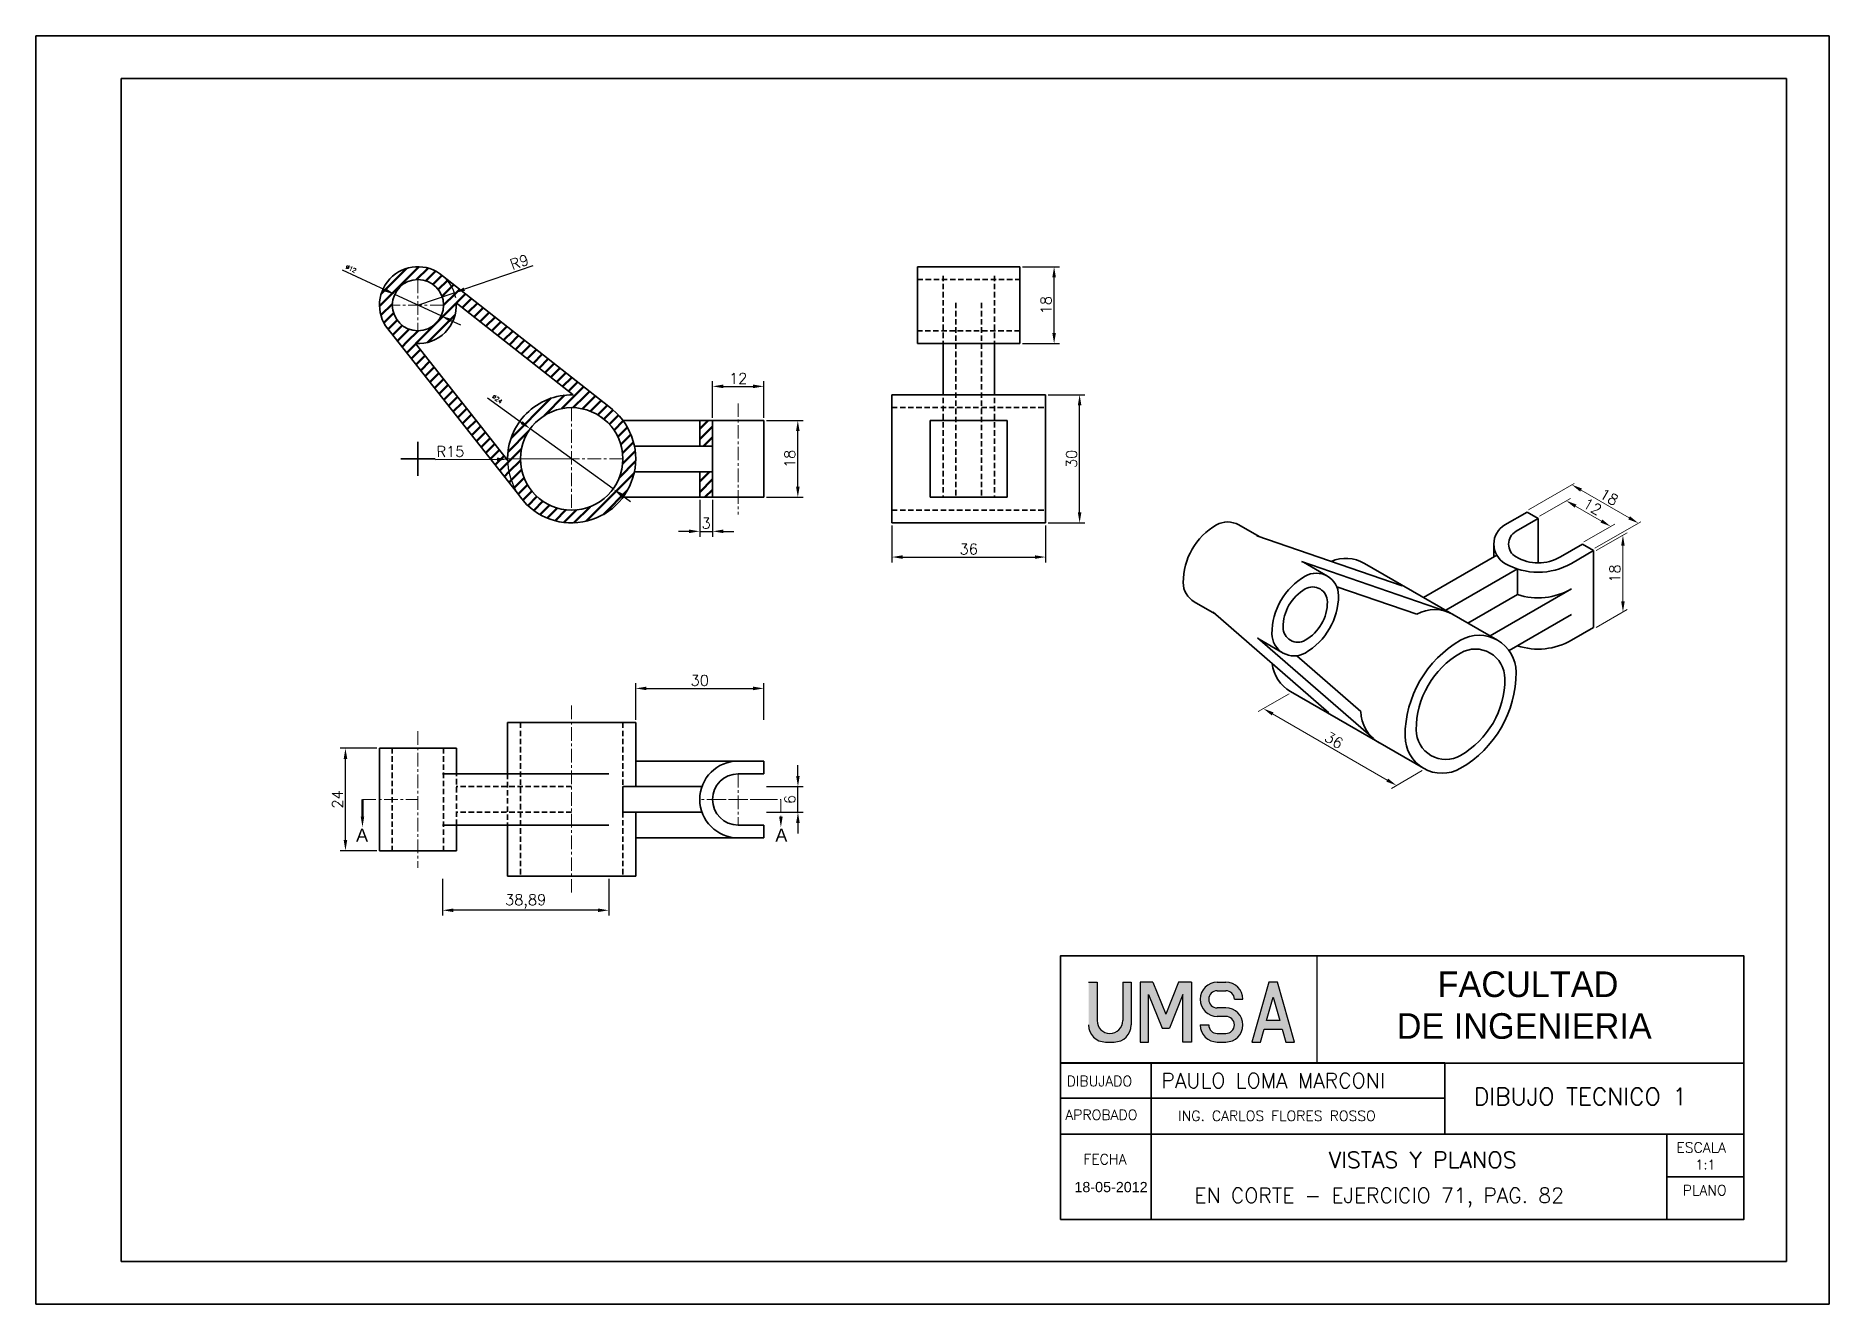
# Model space of a CAD drawing. Header units: millimetres. Extents: x -610 to 6844, y -355 to 774.
# Drawn here: x 2051 to 2471, y 3.6 to 300.6 of the extents above; entities that cross this region are included whole.
import ezdxf

# ---------------------------------------------------------------- set-up
doc = ezdxf.new("R2010")
doc.units = ezdxf.units.MM
doc.header["$LTSCALE"] = 0.1
doc.linetypes.add('CENTER', pattern=[50.8, 31.75, -6.35, 6.35, -6.35])
doc.linetypes.add('DASHED', pattern=[19.05, 12.7, -6.35])
for name, color, linetype, lineweight in [('A2', 2, 'Continuous', 30), ('COTAS', 2, 'Continuous', 9), ('COTAS @ 1', 2, 'Continuous', 9), ('EJES', 1, 'CENTER', 20), ('L2', 4, 'Continuous', 35), ('L3', 210, 'Continuous', 50), ('MARGEN', 5, 'Continuous', 35), ('SEG', 3, 'DASHED', 35), ('T1', 2, 'Continuous', 25), ('TEXT1', 2, 'Continuous', 20), ('TEXT2', 4, 'Continuous', 30)]:
    doc.layers.add(name, color=color, linetype=linetype, lineweight=lineweight)
doc.styles.add('ARIA', font='ARIALUNI.TTF')
doc.styles.add('SIMPLEX', font='simplex.shx')
doc.styles.get("Standard").update_dxf_attribs({"font": 'txt.shx', "height": 1})
doc.styles.add('TEXTO GRUESO', font='ARLRDBD.TTF')
doc.dimstyles.new('Anotativo', dxfattribs={"dimscale": 0, "dimtxt": 2.5, "dimasz": 2.5, "dimexe": 1.25, "dimexo": 0.625, "dimtad": 1, "dimtxsty": 'Standard', "dimcen": 2.5, "dimadec": 0, "dimazin": 0, "dimtfac": 1, "dimtmove": 0, "dimatfit": 3, "dimfxl": 0, "dimarcsym": 0})

msp = doc.modelspace()

# ---------------------------------------------------------------- texts
at = {"layer": 'A2', "style": 'SIMPLEX'}
for s, height, p in [('VISTAS Y PLANOS', 3.8, (2353.845, 35.519)), ('EN CORTE - EJERCICIO 71, PAG. 82', 3.5, (2322.37, 27.345))]:
    msp.add_text(s, height=height, dxfattribs=at).set_placement(p)
at = {"layer": 'COTAS', "char_height": 2.5, "attachment_point": 5}
for s, insert, rotation in [('18', (2419.496, 192.648), 330), ('12', (2415.602, 190.4), 330), ('18', (2420.866, 174.717), 90), ('36', (2355.061, 135.725), 330)]:
    msp.add_mtext(s, dxfattribs=dict(at, insert=insert, rotation=rotation))
at = {"layer": 'EJES', "style": 'ARIA'}
for p in [(2126.036, 111.968), (2224.238, 111.964)]:
    msp.add_text('A', height=3, dxfattribs=at).set_placement(p)
at = {"layer": 'L2', "insert": (2294.277, 32.257), "char_height": 2.4, "width": 11.65285, "attachment_point": 1, "style": 'ARIA'}
msp.add_mtext('18-05-2012', dxfattribs=at)
at = {"layer": 'T1', "insert": (2312.241, 57.75), "char_height": 3.5, "attachment_point": 1, "style": 'SIMPLEX'}
msp.add_mtext_dynamic_manual_height_columns(' PAULO LOMA MARCONI', width=68.80213, gutter_width=17.5, heights=[0], dxfattribs=at)
at = {"layer": 'TEXT1', "style": 'SIMPLEX'}
for s, height, p in [('DIBUJADO', 2.4, (2292.458, 54.667)), ('APROBADO', 2.4, (2292.144, 46.759)), ('ING. CARLOS FLORES ROSSO', 2.4, (2318.551, 46.534)), ('FECHA', 2.4, (2296.384, 36.37)), ('ESCALA', 2.4, (2435.273, 39.115)), ('1:1', 2.2, (2439.713, 35.197)), ('PLANO', 2.4, (2436.746, 29.103))]:
    msp.add_text(s, height=height, dxfattribs=at).set_placement(p)
at = {"layer": 'TEXT2'}
for s, height, style, p in [('FACULTAD', 6, 'TEXTO GRUESO', (2379.325, 75.556)), ('DE INGENIERIA', 6, 'TEXTO GRUESO', (2369.755, 65.774)), ('DIBUJO TECNICO 1', 4, 'SIMPLEX', (2387.855, 50.255))]:
    msp.add_text(s, height=height, dxfattribs=dict(at, style=style)).set_placement(p)

# ---------------------------------------------------------------- blocks, each defined once
blk = doc.blocks.new('*D37')
at = {"layer": 'COTAS', "color": 0, "lineweight": -2, "transparency": 16777216}
for p, q in [((2251.52, 185.95), (2251.52, 177.34)), ((2287.52, 185.95), (2287.52, 177.34)), ((2254.02, 178.59), (2285.02, 178.59))]:
    blk.add_line(p, q, dxfattribs=at)
at = {"layer": 'COTAS', "color": 0, "transparency": 16777216}
for points in [[(2254.02, 179), (2254.02, 178.17), (2251.52, 178.59)], [(2285.02, 179), (2285.02, 178.17), (2287.52, 178.59)]]:
    blk.add_solid(points, dxfattribs=at)
at = {"layer": 'Defpoints', "color": 0, "transparency": 16777216}
for p in [(2251.52, 186.58), (2287.52, 186.58), (2287.52, 178.59)]:
    blk.add_point(p, dxfattribs=at)
at = {"layer": 'COTAS', "color": 0, "transparency": 16777216, "insert": (2269.52, 180.46), "char_height": 2.5, "attachment_point": 5}
blk.add_mtext('36', dxfattribs=at)
blk = doc.blocks.new('*D38')
at = {"layer": 'COTAS', "color": 0, "lineweight": -2, "transparency": 16777216}
for p, q in [((2288.15, 216.58), (2296.74, 216.58)), ((2295.49, 189.08), (2295.49, 214.08)), ((2288.15, 186.58), (2296.74, 186.58))]:
    blk.add_line(p, q, dxfattribs=at)
at = {"layer": 'COTAS', "color": 0, "transparency": 16777216}
for points in [[(2295.07, 214.08), (2295.91, 214.08), (2295.49, 216.58)], [(2295.07, 189.08), (2295.91, 189.08), (2295.49, 186.58)]]:
    blk.add_solid(points, dxfattribs=at)
at = {"layer": 'Defpoints', "color": 0, "transparency": 16777216}
for p in [(2287.52, 216.58), (2295.49, 216.58), (2287.52, 186.58)]:
    blk.add_point(p, dxfattribs=at)
at = {"layer": 'COTAS', "color": 0, "transparency": 16777216, "insert": (2293.62, 201.58), "char_height": 2.5, "attachment_point": 5, "rotation": 90}
blk.add_mtext('30', dxfattribs=at)
blk = doc.blocks.new('*D39')
at = {"layer": 'COTAS', "color": 0, "lineweight": -2, "transparency": 16777216}
for p, q in [((2282.15, 246.58), (2290.77, 246.58)), ((2289.52, 231.08), (2289.52, 244.08)), ((2282.15, 228.58), (2290.77, 228.58))]:
    blk.add_line(p, q, dxfattribs=at)
at = {"layer": 'COTAS', "color": 0, "transparency": 16777216}
for points in [[(2289.1, 244.08), (2289.94, 244.08), (2289.52, 246.58)], [(2289.1, 231.08), (2289.94, 231.08), (2289.52, 228.58)]]:
    blk.add_solid(points, dxfattribs=at)
at = {"layer": 'Defpoints', "color": 0, "transparency": 16777216}
for p in [(2281.52, 246.58), (2289.52, 246.58), (2281.52, 228.58)]:
    blk.add_point(p, dxfattribs=at)
at = {"layer": 'COTAS', "color": 0, "transparency": 16777216, "insert": (2287.65, 237.58), "char_height": 2.5, "attachment_point": 5, "rotation": 90}
blk.add_mtext('18', dxfattribs=at)
blk = doc.blocks.new('*D40')
at = {"layer": 'COTAS', "color": 0, "lineweight": -2, "transparency": 16777216}
for p, q in [((2222.15, 210.58), (2230.74, 210.58)), ((2229.49, 195.08), (2229.49, 208.08)), ((2222.15, 192.58), (2230.74, 192.58))]:
    blk.add_line(p, q, dxfattribs=at)
at = {"layer": 'COTAS', "color": 0, "transparency": 16777216}
for points in [[(2229.08, 208.08), (2229.91, 208.08), (2229.49, 210.58)], [(2229.08, 195.08), (2229.91, 195.08), (2229.49, 192.58)]]:
    blk.add_solid(points, dxfattribs=at)
at = {"layer": 'Defpoints', "color": 0, "transparency": 16777216}
for p in [(2221.52, 210.58), (2229.49, 210.58), (2221.52, 192.58)]:
    blk.add_point(p, dxfattribs=at)
at = {"layer": 'COTAS', "color": 0, "transparency": 16777216, "insert": (2227.62, 201.58), "char_height": 2.5, "attachment_point": 5, "rotation": 90}
blk.add_mtext('18', dxfattribs=at)
blk = doc.blocks.new('*D64')
at = {"layer": 'COTAS', "color": 0, "lineweight": -2, "transparency": 16777216}
for p, q in [((2156.85, 215.85), (2164.78, 210.09)), ((2186.23, 194.53), (2166.81, 208.62)), ((2188.26, 193.06), (2190.28, 191.6))]:
    blk.add_line(p, q, dxfattribs=at)
at = {"layer": 'COTAS', "color": 0, "transparency": 16777216}
for points in [[(2165.03, 210.43), (2164.54, 209.75), (2166.81, 208.62)], [(2188.5, 193.4), (2188.01, 192.73), (2186.23, 194.53)]]:
    blk.add_solid(points, dxfattribs=at)
at = {"layer": 'Defpoints', "color": 0, "transparency": 16777216}
for p in [(2166.81, 208.62), (2186.23, 194.53)]:
    blk.add_point(p, dxfattribs=at)
at = {"layer": 'COTAS', "color": 0, "transparency": 16777216, "insert": (2159.1, 215.61), "char_height": 1, "attachment_point": 5, "rotation": 324.041}
blk.add_mtext('∅24', dxfattribs=at)
blk = doc.blocks.new('*D57')
at = {"layer": 'COTAS', "color": 0, "lineweight": -2, "transparency": 16777216}
for p, q in [((2144.6, 201.41), (2159.02, 201.49)), ((2176.52, 201.58), (2161.52, 201.5))]:
    blk.add_line(p, q, dxfattribs=at)
blk.add_arc((2176.52, 201.58), 15, 175.5269, 210.1394, dxfattribs=at)
at = {"layer": 'COTAS', "color": 0, "transparency": 16777216}
blk.add_solid([(2159.02, 201.9), (2159.02, 201.07), (2161.52, 201.5)], dxfattribs=at)
at = {"layer": 'Defpoints', "color": 0, "transparency": 16777216}
for p in [(2161.52, 201.5), (2176.52, 201.58)]:
    blk.add_point(p, dxfattribs=at)
at = {"layer": 'COTAS', "color": 0, "transparency": 16777216, "insert": (2148.13, 203.3), "char_height": 2.5, "attachment_point": 5, "rotation": 0.3016}
blk.add_mtext('R15', dxfattribs=at)
blk = doc.blocks.new('*D58')
at = {"layer": 'COTAS', "color": 0, "lineweight": -2, "transparency": 16777216}
for p, q in [((2167.46, 246.79), (2151.4, 241.3)), ((2140.52, 237.58), (2149.04, 240.49))]:
    blk.add_line(p, q, dxfattribs=at)
blk.add_arc((2140.52, 237.58), 9, 10.9274, 46.0632, dxfattribs=at)
at = {"layer": 'COTAS', "color": 0, "transparency": 16777216}
blk.add_solid([(2151.27, 241.69), (2151.54, 240.91), (2149.04, 240.49)], dxfattribs=at)
at = {"layer": 'Defpoints', "color": 0, "transparency": 16777216}
for p in [(2149.04, 240.49), (2140.52, 237.58)]:
    blk.add_point(p, dxfattribs=at)
at = {"layer": 'COTAS', "color": 0, "transparency": 16777216, "insert": (2164.29, 247.69), "char_height": 2.5, "attachment_point": 5, "rotation": 18.8851}
blk.add_mtext('R9', dxfattribs=at)
blk = doc.blocks.new('*D65')
at = {"layer": 'COTAS', "color": 0, "lineweight": -2, "transparency": 16777216}
for p, q in [((2122.76, 245.84), (2132.82, 241.16)), ((2145.96, 235.05), (2135.08, 240.11)), ((2148.23, 233.99), (2150.5, 232.94))]:
    blk.add_line(p, q, dxfattribs=at)
at = {"layer": 'COTAS', "color": 0, "transparency": 16777216}
for points in [[(2132.99, 241.54), (2132.64, 240.79), (2135.08, 240.11)], [(2148.4, 234.37), (2148.05, 233.61), (2145.96, 235.05)]]:
    blk.add_solid(points, dxfattribs=at)
at = {"layer": 'Defpoints', "color": 0, "transparency": 16777216}
for p in [(2135.08, 240.11), (2145.96, 235.05)]:
    blk.add_point(p, dxfattribs=at)
at = {"layer": 'COTAS', "color": 0, "transparency": 16777216, "insert": (2124.85, 246.11), "char_height": 1, "attachment_point": 5, "rotation": 335.0495}
blk.add_mtext('∅12', dxfattribs=at)
blk = doc.blocks.new('*D41')
at = {"layer": 'COTAS', "color": 0, "lineweight": -2, "transparency": 16777216}
for p, q in [((2229.52, 127.33), (2229.52, 129.83)), ((2222.15, 124.83), (2230.77, 124.83)), ((2229.52, 118.83), (2229.52, 124.83)), ((2222.15, 118.83), (2230.77, 118.83)), ((2229.52, 116.33), (2229.52, 113.83))]:
    blk.add_line(p, q, dxfattribs=at)
at = {"layer": 'COTAS', "color": 0, "transparency": 16777216}
for points in [[(2229.1, 127.33), (2229.93, 127.33), (2229.52, 124.83)], [(2229.1, 116.33), (2229.93, 116.33), (2229.52, 118.83)]]:
    blk.add_solid(points, dxfattribs=at)
at = {"layer": 'Defpoints', "color": 0, "transparency": 16777216}
for p in [(2221.52, 124.83), (2229.52, 124.83), (2221.52, 118.83)]:
    blk.add_point(p, dxfattribs=at)
at = {"layer": 'COTAS', "color": 0, "transparency": 16777216, "insert": (2227.64, 121.83), "char_height": 2.5, "attachment_point": 5, "rotation": 90}
blk.add_mtext('6', dxfattribs=at)
blk = doc.blocks.new('*D42')
at = {"layer": 'COTAS', "color": 0, "lineweight": -2, "transparency": 16777216}
for p, q in [((2209.52, 211.2), (2209.52, 219.81)), ((2212.02, 218.56), (2219.02, 218.56)), ((2221.52, 211.2), (2221.52, 219.81))]:
    blk.add_line(p, q, dxfattribs=at)
at = {"layer": 'COTAS', "color": 0, "transparency": 16777216}
for points in [[(2212.02, 218.98), (2212.02, 218.15), (2209.52, 218.56)], [(2219.02, 218.98), (2219.02, 218.15), (2221.52, 218.56)]]:
    blk.add_solid(points, dxfattribs=at)
at = {"layer": 'Defpoints', "color": 0, "transparency": 16777216}
for p in [(2221.52, 218.56), (2209.52, 210.58), (2221.52, 210.58)]:
    blk.add_point(p, dxfattribs=at)
at = {"layer": 'COTAS', "color": 0, "transparency": 16777216, "insert": (2215.52, 220.44), "char_height": 2.5, "attachment_point": 5}
blk.add_mtext('12', dxfattribs=at)
blk = doc.blocks.new('*D43')
at = {"layer": 'COTAS', "color": 0, "lineweight": -2, "transparency": 16777216}
for p, q in [((2206.52, 191.95), (2206.52, 183.36)), ((2209.52, 191.95), (2209.52, 183.36)), ((2204.02, 184.61), (2201.52, 184.61)), ((2206.52, 184.61), (2209.52, 184.61)), ((2212.02, 184.61), (2214.52, 184.61))]:
    blk.add_line(p, q, dxfattribs=at)
at = {"layer": 'COTAS', "color": 0, "transparency": 16777216}
for points in [[(2204.02, 185.03), (2204.02, 184.2), (2206.52, 184.61)], [(2212.02, 185.03), (2212.02, 184.2), (2209.52, 184.61)]]:
    blk.add_solid(points, dxfattribs=at)
at = {"layer": 'Defpoints', "color": 0, "transparency": 16777216}
for p in [(2206.52, 192.58), (2209.52, 192.58), (2209.52, 184.61)]:
    blk.add_point(p, dxfattribs=at)
at = {"layer": 'COTAS', "color": 0, "transparency": 16777216, "insert": (2208.02, 186.49), "char_height": 2.5, "attachment_point": 5}
blk.add_mtext('3', dxfattribs=at)
blk = doc.blocks.new('*D44')
at = {"layer": 'COTAS', "color": 0, "lineweight": -2, "transparency": 16777216}
for p, q in [((2191.52, 140.45), (2191.52, 149.08)), ((2194.02, 147.83), (2219.02, 147.83)), ((2221.52, 140.45), (2221.52, 149.08))]:
    blk.add_line(p, q, dxfattribs=at)
at = {"layer": 'COTAS', "color": 0, "transparency": 16777216}
for points in [[(2194.02, 148.24), (2194.02, 147.41), (2191.52, 147.83)], [(2219.02, 148.24), (2219.02, 147.41), (2221.52, 147.83)]]:
    blk.add_solid(points, dxfattribs=at)
at = {"layer": 'Defpoints', "color": 0, "transparency": 16777216}
for p in [(2221.52, 147.83), (2191.52, 139.83), (2221.52, 139.83)]:
    blk.add_point(p, dxfattribs=at)
at = {"layer": 'COTAS', "color": 0, "transparency": 16777216, "insert": (2206.52, 149.7), "char_height": 2.5, "attachment_point": 5}
blk.add_mtext('30', dxfattribs=at)
blk = doc.blocks.new('*D45')
at = {"layer": 'COTAS', "color": 0, "lineweight": -2, "transparency": 16777216}
for p, q in [((2146.3, 103.2), (2146.3, 94.62)), ((2185.2, 103.2), (2185.2, 94.62)), ((2182.7, 95.87), (2148.8, 95.87))]:
    blk.add_line(p, q, dxfattribs=at)
at = {"layer": 'COTAS', "color": 0, "transparency": 16777216}
for points in [[(2148.8, 96.28), (2148.8, 95.45), (2146.3, 95.87)], [(2182.7, 96.28), (2182.7, 95.45), (2185.2, 95.87)]]:
    blk.add_solid(points, dxfattribs=at)
at = {"layer": 'Defpoints', "color": 0, "transparency": 16777216}
for p in [(2146.3, 103.83), (2185.2, 103.83), (2146.3, 95.87)]:
    blk.add_point(p, dxfattribs=at)
at = {"layer": 'COTAS', "color": 0, "transparency": 16777216, "insert": (2165.75, 97.95), "char_height": 2.5, "attachment_point": 5}
blk.add_mtext('38,89', dxfattribs=at)
blk = doc.blocks.new('*D46')
at = {"layer": 'COTAS', "color": 0, "lineweight": -2, "transparency": 16777216}
for p, q in [((2130.9, 133.83), (2122.29, 133.83)), ((2123.54, 112.33), (2123.54, 131.33)), ((2130.9, 109.83), (2122.29, 109.83))]:
    blk.add_line(p, q, dxfattribs=at)
at = {"layer": 'COTAS', "color": 0, "transparency": 16777216}
for points in [[(2123.13, 131.33), (2123.96, 131.33), (2123.54, 133.83)], [(2123.13, 112.33), (2123.96, 112.33), (2123.54, 109.83)]]:
    blk.add_solid(points, dxfattribs=at)
at = {"layer": 'Defpoints', "color": 0, "transparency": 16777216}
for p in [(2123.54, 133.83), (2131.52, 133.83), (2131.52, 109.83)]:
    blk.add_point(p, dxfattribs=at)
at = {"layer": 'COTAS', "color": 0, "transparency": 16777216, "insert": (2121.67, 121.83), "char_height": 2.5, "attachment_point": 5, "rotation": 90}
blk.add_mtext('24', dxfattribs=at)

# ---------------------------------------------------------------- dimensions: what is measured, and where the dimension line sits
at = {"layer": 'COTAS @ 1'}
for center, mpoint, picture, middle in [((2140.522, 237.578), (2149.037, 240.491), '*D58', (2164.9, 245.917)), ((2176.522, 201.578), (2161.522, 201.499), '*D57', (2148.139, 201.428))]:
    dim = msp.add_radius_dim(center=center, mpoint=mpoint, dimstyle='Anotativo', override={"dimscale": 1, "dimtix": 0, "dimtofl": 1, "dimtmove": 0, "dimatfit": 3}, dxfattribs=at)
    dim.commit()
    dim.dimension.update_dxf_attribs({"geometry": picture, "text_midpoint": middle, "dimtype": 132})
for p1, p2, picture, middle in [((2145.962, 235.047), (2135.082, 240.109), '*D65', (2124.38, 245.088)), ((2186.235, 194.531), (2166.808, 208.624), '*D64', (2158.435, 214.698))]:
    dim = msp.add_diameter_dim_2p(p1=p1, p2=p2, dimstyle='Anotativo', override={"dimscale": 1, "dimtix": 0, "dimtofl": 1, "dimtmove": 0, "dimatfit": 3}, dxfattribs=at)
    dim.commit()
    dim.dimension.update_dxf_attribs({"geometry": picture, "text_midpoint": middle, "dimtype": 131})
for p1, p2, distance, picture, middle in [((2281.522, 228.578), (2281.522, 246.578), -8, '*D39', (2287.647, 237.578)), ((2209.522, 210.578), (2221.522, 210.578), 7.985, '*D42', (2215.522, 220.437)), ((2287.522, 186.578), (2287.522, 216.578), -7.969, '*D38', (2293.616, 201.578)), ((2221.522, 192.578), (2221.522, 210.578), -7.971, '*D40', (2227.617, 201.578)), ((2206.522, 192.578), (2209.522, 192.578), -7.964, '*D43', (2208.022, 186.489)), ((2251.522, 186.578), (2287.522, 186.578), -7.992, '*D37', (2269.522, 180.46)), ((2191.522, 139.828), (2221.522, 139.828), 7.998, '*D44', (2206.522, 149.701)), ((2131.522, 109.828), (2131.522, 133.828), 7.978, '*D46', (2121.669, 121.828)), ((2221.522, 118.828), (2221.522, 124.828), -7.994, '*D41', (2227.64, 121.828)), ((2185.195, 103.828), (2146.302, 103.828), 7.963, '*D45', (2165.748, 97.949))]:
    dim = msp.add_aligned_dim(p1=p1, p2=p2, distance=distance, dimstyle='Anotativo', override={"dimscale": 1, "dimtix": 0, "dimtofl": 1, "dimtmove": 0, "dimatfit": 3}, dxfattribs=at)
    dim.commit()
    dim.dimension.update_dxf_attribs({"geometry": picture, "text_midpoint": middle})

# ---------------------------------------------------------------- hatches: boundary and pattern name
at = {"layer": 'L3'}
h = msp.add_hatch(dxfattribs=at)
h.set_pattern_fill('ANSI31', color=256, scale=0.55, style=0)
h.paths.add_polyline_path([(2131.522, 237.578, 0.1437638), (2132.95, 232.712), (2134.028, 231.347, 0.675684), (2149.522, 237.578, 1)])
h.paths.add_polyline_path([(2146.522, 237.578, -1), (2134.522, 237.578, -1)], flags=16)
h.paths.add_polyline_path([(2161.522, 201.578, 1), (2191.522, 201.578, 1)])
h.paths.add_polyline_path([(2188.522, 201.578, -1), (2164.522, 201.578, -1)], flags=16)
h.paths.add_polyline_path([(2146.302, 244.476, -0.2062035), (2149.506, 238.117), (2176.846, 216.574, -0.1498382), (2185.195, 213.816)])
h.paths.add_polyline_path([(2139.965, 228.595, -0.1882347), (2134.028, 231.347), (2163.875, 193.512, -0.1371313), (2161.526, 201.239)])
h = msp.add_hatch(dxfattribs=at)
h.set_pattern_fill('ANSI31', color=256, scale=0.55, style=0)
h.paths.add_polyline_path([(2209.522, 210.578), (2206.522, 210.578), (2206.522, 204.578), (2209.522, 204.578)])
h.paths.add_polyline_path([(2209.522, 198.578), (2206.522, 198.578), (2206.522, 192.578), (2209.522, 192.578)])
at = {"layer": 'TEXT2'}
h = msp.add_hatch(color=256, dxfattribs=at)
edge = h.paths.add_edge_path()
edge.add_arc((2302.58, 70.022), 3, 180, 360)
edge.add_line((2305.58, 70.022), (2305.58, 79.022))
edge.add_line((2305.58, 79.022), (2307.58, 79.022))
edge.add_line((2307.58, 79.022), (2307.58, 69.022))
edge.add_arc((2303.58, 69.022), 4, 270, 360, ccw=False)
edge.add_line((2303.58, 65.022), (2301.58, 65.022))
edge.add_arc((2301.58, 69.022), 4, 180, 270, ccw=False)
edge.add_line((2297.58, 69.022), (2297.58, 79.022))
edge.add_line((2297.58, 79.022), (2299.58, 79.022))
edge.add_line((2299.58, 79.022), (2299.58, 70.022))
msp.add_hatch(color=256, dxfattribs=at).paths.add_polyline_path([(2314.804, 68.28), (2316.518, 68.28), (2319.661, 76.137), (2319.661, 65.022), (2321.661, 65.022), (2321.661, 79.022), (2318.661, 79.022), (2315.661, 71.522), (2312.661, 79.022), (2309.661, 79.022), (2309.661, 65.022), (2311.661, 65.022), (2311.661, 76.137)])
h = msp.add_hatch(color=256, dxfattribs=at)
edge = h.paths.add_edge_path()
edge.add_line((2327.743, 79.022), (2329.743, 79.022))
edge.add_arc((2329.743, 75.022), 4, 0, 90, ccw=False)
edge.add_line((2333.743, 75.022), (2331.743, 75.022))
edge.add_arc((2329.743, 75.022), 2, 0, 90)
edge.add_line((2329.743, 77.022), (2327.743, 77.022))
edge.add_arc((2327.743, 75.022), 2, 90, 270)
edge.add_line((2327.743, 73.022), (2329.743, 73.022))
edge.add_arc((2329.743, 69.022), 4, -90, 90, ccw=False)
edge.add_line((2329.743, 65.022), (2327.743, 65.022))
edge.add_arc((2327.743, 69.022), 4, 180, 270, ccw=False)
edge.add_line((2323.743, 69.022), (2325.743, 69.022))
edge.add_arc((2327.743, 69.022), 2, 180, 270)
edge.add_line((2327.743, 67.022), (2329.743, 67.022))
edge.add_arc((2329.743, 69.022), 2, 270, 450)
edge.add_line((2329.743, 71.022), (2327.743, 71.022))
edge.add_arc((2327.743, 75.022), 4, 90, 270, ccw=False)
h = msp.add_hatch(color=256, dxfattribs=at)
h.paths.add_polyline_path([(2342.396, 70.022), (2339.253, 70.022), (2340.824, 75.522)], flags=16)
h.paths.add_polyline_path([(2338.681, 68.022), (2342.967, 68.022), (2343.824, 65.022), (2345.824, 65.022), (2341.824, 79.022), (2339.824, 79.022), (2335.824, 65.022), (2337.824, 65.022)])

# ---------------------------------------------------------------- linework, layer by layer
at = {"layer": 'COTAS'}
for p, q in [((2400.606, 189.659), (2411.328, 195.849)), ((2424.187, 187.774), (2412.929, 194.274)), ((2403.204, 188.159), (2410.427, 192.329)), ((2417.696, 187.026), (2411.634, 190.526)), ((2413.597, 182.159), (2420.819, 186.329)), ((2416.195, 180.659), (2426.916, 186.849)), ((2416.507, 180.118), (2423.73, 184.288)), ((2422.741, 181.217), (2422.741, 168.217)), ((2416.507, 162.118), (2423.73, 166.288)), ((2344.556, 146.577), (2337.333, 142.407)), ((2367.547, 126.351), (2340.7, 141.851)), ((2375.733, 128.577), (2368.51, 124.407))]:
    msp.add_line(p, q, dxfattribs=at)
for points in [[(2413.137, 194.635), (2412.721, 193.913), (2410.764, 195.524)], [(2411.842, 190.887), (2411.425, 190.165), (2409.469, 191.776)], [(2417.904, 187.387), (2417.488, 186.665), (2419.861, 185.776)], [(2424.396, 188.135), (2423.979, 187.413), (2426.352, 186.524)], [(2422.325, 181.217), (2423.158, 181.217), (2422.741, 183.717)], [(2422.325, 168.217), (2423.158, 168.217), (2422.741, 165.717)], [(2340.908, 142.212), (2340.492, 141.49), (2338.535, 143.101)], [(2367.755, 126.712), (2367.339, 125.99), (2369.712, 125.101)]]:
    msp.add_solid(points, dxfattribs=at)
at = {"layer": 'EJES'}
for p, q in [((2140.522, 243.578), (2140.522, 231.578)), ((2146.522, 237.578), (2134.522, 237.578)), ((2215.522, 214.578), (2215.522, 188.578)), ((2176.522, 213.578), (2176.522, 189.578)), ((2188.522, 201.578), (2164.522, 201.578)), ((2176.522, 143.828), (2176.522, 99.828)), ((2140.513, 137.828), (2140.523, 105.828)), ((2215.522, 127.828), (2215.522, 115.828)), ((2127.522, 121.828), (2140.518, 121.828)), ((2221.522, 121.828), (2206.522, 121.828)), ((2209.522, 121.828), (2221.522, 121.828)), ((2221.522, 121.828), (2225.522, 121.828)), ((2225.522, 121.828), (2225.522, 117.828))]:
    msp.add_line(p, q, dxfattribs=at)
for points in [[(2127.112, 117.815), (2127.945, 117.815), (2127.528, 115.315)], [(2225.112, 117.815), (2225.945, 117.815), (2225.528, 115.315)]]:
    msp.add_solid(points, dxfattribs=at)
at = {"layer": 'L2'}
for p, q in [((2471.035, 300.639), (2051.035, 300.639)), ((2051.035, 300.639), (2051.035, 3.639)), ((2471.035, 3.639), (2471.035, 300.639)), ((2461.035, 290.639), (2071.035, 290.639)), ((2071.035, 290.639), (2071.035, 13.639)), ((2461.035, 13.639), (2461.035, 290.639)), ((2146.302, 244.476), (2185.195, 213.816)), ((2257.522, 246.578), (2257.522, 243.578)), ((2281.522, 246.578), (2257.522, 246.578)), ((2281.522, 243.578), (2281.522, 246.578)), ((2257.522, 231.578), (2257.522, 243.578)), ((2281.522, 243.578), (2281.522, 231.578)), ((2149.506, 238.117), (2176.846, 216.574)), ((2132.95, 232.712), (2163.875, 193.512)), ((2257.522, 231.578), (2257.522, 228.578)), ((2281.522, 228.578), (2281.522, 231.578)), ((2139.965, 228.595), (2161.526, 201.239)), ((2257.522, 228.578), (2281.522, 228.578)), ((2263.522, 228.578), (2263.522, 216.578)), ((2275.522, 228.578), (2275.522, 216.578)), ((2251.522, 216.578), (2287.522, 216.578)), ((2251.522, 186.578), (2251.522, 216.578)), ((2287.522, 216.578), (2287.522, 186.578)), ((2183.391, 211.417), (2184.481, 210.558)), ((2221.522, 210.578), (2188.522, 210.578)), ((2206.522, 204.578), (2206.522, 210.578)), ((2209.522, 210.578), (2209.522, 192.578)), ((2221.522, 210.578), (2221.522, 192.578)), ((2269.522, 210.578), (2260.522, 210.578)), ((2260.522, 210.578), (2260.522, 192.578)), ((2278.522, 210.578), (2269.522, 210.578)), ((2278.522, 192.578), (2278.522, 210.578)), ((2140.522, 197.578), (2140.522, 205.578)), ((2209.522, 204.578), (2191.219, 204.578)), ((2144.522, 201.578), (2136.522, 201.578)), ((2209.522, 198.578), (2191.219, 198.578)), ((2206.522, 192.578), (2206.522, 198.578)), ((2221.522, 192.578), (2188.522, 192.578)), ((2260.522, 192.578), (2278.522, 192.578)), ((2400.294, 189.118), (2395.098, 186.118)), ((2400.294, 189.118), (2402.892, 187.618)), ((2251.522, 186.578), (2287.522, 186.578)), ((2337.507, 183.368), (2332.744, 186.118)), ((2402.892, 187.618), (2397.696, 184.618)), ((2402.892, 187.618), (2402.892, 177.226)), ((2371.01, 171.827), (2337.034, 183.531)), ((2392.5, 181.618), (2392.5, 178.618)), ((2408.088, 178.618), (2413.284, 181.618)), ((2413.284, 181.618), (2415.882, 180.118)), ((2381.402, 165.827), (2347.427, 177.531)), ((2353.528, 174.118), (2347.899, 177.368)), ((2393.366, 159.118), (2362.189, 177.118)), ((2393.196, 179.02), (2376.045, 169.118)), ((2415.882, 180.118), (2410.686, 177.118)), ((2415.882, 180.118), (2415.882, 162.118)), ((2398.026, 175.809), (2381.241, 166.118)), ((2398.026, 175.809), (2398.026, 169.809)), ((2327.115, 165.368), (2322.351, 168.118)), ((2374.452, 165.196), (2355.712, 171.651)), ((2398.026, 169.809), (2386.437, 163.118)), ((2410.686, 171.118), (2391.634, 160.118)), ((2353.892, 142.097), (2326.737, 165.696)), ((2396.065, 156.676), (2410.686, 165.118)), ((2364.284, 136.097), (2337.13, 159.696)), ((2415.882, 162.118), (2410.686, 159.118)), ((2343.136, 156.118), (2337.507, 159.368)), ((2361.324, 142.459), (2346.364, 155.46)), ((2376.045, 129.118), (2344.868, 147.118)), ((2191.522, 139.828), (2161.522, 139.828)), ((2161.522, 139.828), (2161.522, 127.828)), ((2191.522, 139.828), (2191.522, 124.828)), ((2131.522, 133.828), (2131.522, 109.828)), ((2131.522, 133.828), (2149.522, 133.828)), ((2149.522, 127.828), (2149.522, 133.828)), ((2206.522, 130.828), (2191.522, 130.828)), ((2221.522, 130.828), (2206.522, 130.828)), ((2221.522, 127.828), (2221.522, 130.828)), ((2185.195, 127.828), (2146.302, 127.828)), ((2221.522, 127.828), (2215.522, 127.828)), ((2207.036, 124.828), (2188.522, 124.828)), ((2188.522, 124.828), (2188.522, 118.828)), ((2188.522, 118.828), (2207.036, 118.828)), ((2191.522, 103.828), (2191.522, 118.828)), ((2185.195, 115.828), (2146.302, 115.828)), ((2149.522, 109.828), (2149.522, 115.828)), ((2161.522, 115.828), (2161.522, 103.828)), ((2215.522, 115.828), (2221.522, 115.828)), ((2221.522, 115.828), (2221.522, 112.828)), ((2131.522, 109.828), (2149.522, 109.828)), ((2206.522, 112.828), (2191.522, 112.828)), ((2221.522, 112.828), (2206.522, 112.828)), ((2161.522, 103.828), (2191.522, 103.828)), ((2071.035, 13.639), (2461.035, 13.639)), ((2051.035, 3.639), (2471.035, 3.639))]:
    msp.add_line(p, q, dxfattribs=at)
for points in [[(2332.744, 186.118, 0.2679492), (2327.548, 186.118, 0.2679492), (2319.753, 172.618, 0.2679492), (2322.351, 168.118)], [(2395.098, 186.118, 0.5773503), (2395.098, 177.118, 0.2679492), (2410.686, 177.118, -0.5773503)], [(2397.696, 184.618, 0.5773503), (2397.696, 178.618, 0.2679492), (2408.088, 178.618, -0.5773503)], [(2362.189, 177.118, 0.2383295), (2354.389, 177.553, 0.2383295)], [(2356.126, 169.618, 0.5773503), (2348.332, 174.118, 0.2679492), (2340.538, 160.618, 0.5773503), (2348.332, 156.118, 0.2679492), (2356.126, 169.618, 4.6695059)], [(2353.528, 168.118, 0.5773503), (2348.332, 171.118, 0.2679492), (2343.136, 162.118, 0.5773503), (2348.332, 159.118, 0.2679492), (2353.528, 168.118, -7.6629892)], [(2398.026, 169.809, 0.2134218), (2410.686, 171.118)], [(2382.973, 165.118, 0.2630304), (2374.452, 165.196, 0.2630304)], [(2397.696, 151.618, 0.5773503), (2384.705, 159.118, 0.2679492), (2371.715, 136.618, 0.5773503), (2384.705, 129.118, 0.2679492), (2397.696, 151.618, -5.4380189)], [(2395.098, 150.118, 0.5773503), (2384.705, 156.118, 0.2679492), (2374.313, 138.118, 0.5773503), (2384.705, 132.118, 0.2679492), (2395.098, 150.118, 0.1105214), (2395.098, 150.118, 6.8823013)], [(2398.026, 157.809, 0.2134218), (2410.686, 159.118)], [(2340.592, 153.656, 0.2383246), (2344.868, 147.118)], [(2361.324, 142.459, 0.2630307), (2365.653, 135.118)]]:
    msp.add_lwpolyline(points, format="xyb", dxfattribs=at)
for centre, radius in [((2140.522, 237.578), 6), ((2176.522, 201.578), 12)]:
    msp.add_circle(centre, radius, dxfattribs=at)
for centre, radius, start, end in [((2140.522, 237.578), 9, 50.04208, 223.81494), ((2140.522, 237.578), 9, 266.4562, 3.43693), ((2176.522, 201.578), 15, 88.76103, 181.29339), ((2176.522, 201.578), 15, 212.52675, 54.67422), ((2215.522, 121.828), 9, 90, 270), ((2215.522, 121.828), 6, 90, 270)]:
    msp.add_arc(centre, radius, start, end, dxfattribs=at)
at = {"layer": 'L3'}
msp.add_line((2127.522, 121.828), (2127.522, 117.828), dxfattribs=at)
at = {"layer": 'MARGEN'}
for p, q in [((2291.022, 60.153), (2381.043, 60.153)), ((2291.022, 60.095), (2451.022, 60.095)), ((2312.241, 60.153), (2312.241, 23.453)), ((2381.043, 60.153), (2381.043, 43.453)), ((2291.022, 51.853), (2381.043, 51.853)), ((2291.022, 43.453), (2451.022, 43.453)), ((2433.022, 43.453), (2433.022, 23.453)), ((2433.022, 33.453), (2451.022, 33.453))]:
    msp.add_line(p, q, dxfattribs=at)
msp.add_lwpolyline([(2291.022, 23.453), (2451.022, 23.453), (2451.022, 85.212), (2291.022, 85.212)], close=True, dxfattribs=at)
at = {"layer": 'SEG'}
for p, q in [((2263.522, 244.476), (2263.522, 192.578)), ((2275.522, 244.476), (2275.522, 192.578)), ((2257.522, 243.578), (2281.522, 243.578)), ((2266.522, 238.117), (2266.522, 192.578)), ((2272.522, 238.117), (2272.522, 192.578)), ((2281.522, 231.578), (2257.522, 231.578)), ((2251.522, 213.578), (2287.522, 213.578)), ((2251.522, 189.578), (2287.522, 189.578)), ((2164.522, 139.828), (2164.522, 103.828)), ((2188.522, 139.828), (2188.522, 103.828)), ((2134.522, 133.828), (2134.522, 109.828)), ((2146.522, 133.828), (2146.522, 109.828)), ((2149.522, 115.828), (2149.522, 127.828)), ((2161.522, 127.828), (2161.522, 115.828)), ((2176.522, 124.828), (2149.512, 124.828)), ((2176.522, 118.828), (2149.516, 118.828))]:
    msp.add_line(p, q, dxfattribs=at)
at = {"layer": 'TEXT2'}
for p, q in [((2351.022, 85.095), (2351.022, 60.095)), ((2297.58, 79.022), (2299.58, 79.022)), ((2299.58, 79.022), (2299.58, 70.022)), ((2305.58, 79.022), (2307.58, 79.022)), ((2305.58, 79.022), (2305.58, 70.022)), ((2307.58, 79.022), (2307.58, 69.022)), ((2309.661, 79.022), (2309.661, 65.022)), ((2312.661, 79.022), (2309.661, 79.022)), ((2311.661, 65.022), (2311.661, 76.137)), ((2311.661, 76.137), (2314.804, 68.28)), ((2312.661, 79.022), (2315.661, 71.522)), ((2318.661, 79.022), (2315.661, 71.522)), ((2319.661, 76.137), (2316.518, 68.28)), ((2321.661, 79.022), (2318.661, 79.022)), ((2319.661, 65.022), (2319.661, 76.137)), ((2321.661, 79.022), (2321.661, 65.022)), ((2327.743, 79.022), (2329.743, 79.022)), ((2327.743, 77.022), (2329.743, 77.022)), ((2329.743, 73.022), (2327.743, 73.022)), ((2331.743, 75.022), (2333.743, 75.022)), ((2339.253, 70.022), (2340.824, 75.522)), ((2340.824, 75.522), (2342.396, 70.022)), ((2314.804, 68.28), (2316.518, 68.28)), ((2323.743, 69.022), (2325.743, 69.022)), ((2329.743, 71.022), (2327.743, 71.022)), ((2337.824, 65.022), (2338.681, 68.022)), ((2338.681, 68.022), (2342.967, 68.022)), ((2342.396, 70.022), (2339.253, 70.022)), ((2342.967, 68.022), (2343.824, 65.022)), ((2301.58, 65.022), (2303.58, 65.022)), ((2309.661, 65.022), (2311.661, 65.022)), ((2321.661, 65.022), (2319.661, 65.022)), ((2327.743, 67.022), (2329.743, 67.022)), ((2327.743, 65.022), (2329.743, 65.022)), ((2343.824, 65.022), (2345.824, 65.022))]:
    msp.add_line(p, q, dxfattribs=at)
msp.add_lwpolyline([(2345.824, 65.022), (2341.824, 79.022), (2339.824, 79.022), (2335.824, 65.022), (2337.824, 65.022)], dxfattribs=at)
for centre, radius, start, end in [((2327.743, 75.022), 4, 90, 270), ((2327.743, 75.022), 2, 90, 270), ((2329.743, 75.022), 4, 0, 90), ((2329.743, 75.022), 2, 0, 90), ((2329.743, 69.022), 4, 270, 90), ((2301.58, 69.022), 4, 180, 270), ((2302.58, 70.022), 3, 180, 0), ((2303.58, 69.022), 4, 270, 0), ((2327.743, 69.022), 4, 180, 270), ((2327.743, 69.022), 2, 180, 270), ((2329.743, 69.022), 2, 270, 90)]:
    msp.add_arc(centre, radius, start, end, dxfattribs=at)

msp.set_redraw_order([(e.dxf.handle, doc.entitydb.next_handle()) for e in msp.query("TEXT MTEXT ATTDEF DIMENSION ARC_DIMENSION")])  # texts and dimensions are drawn at this point

doc.saveas('drawing.dxf')
